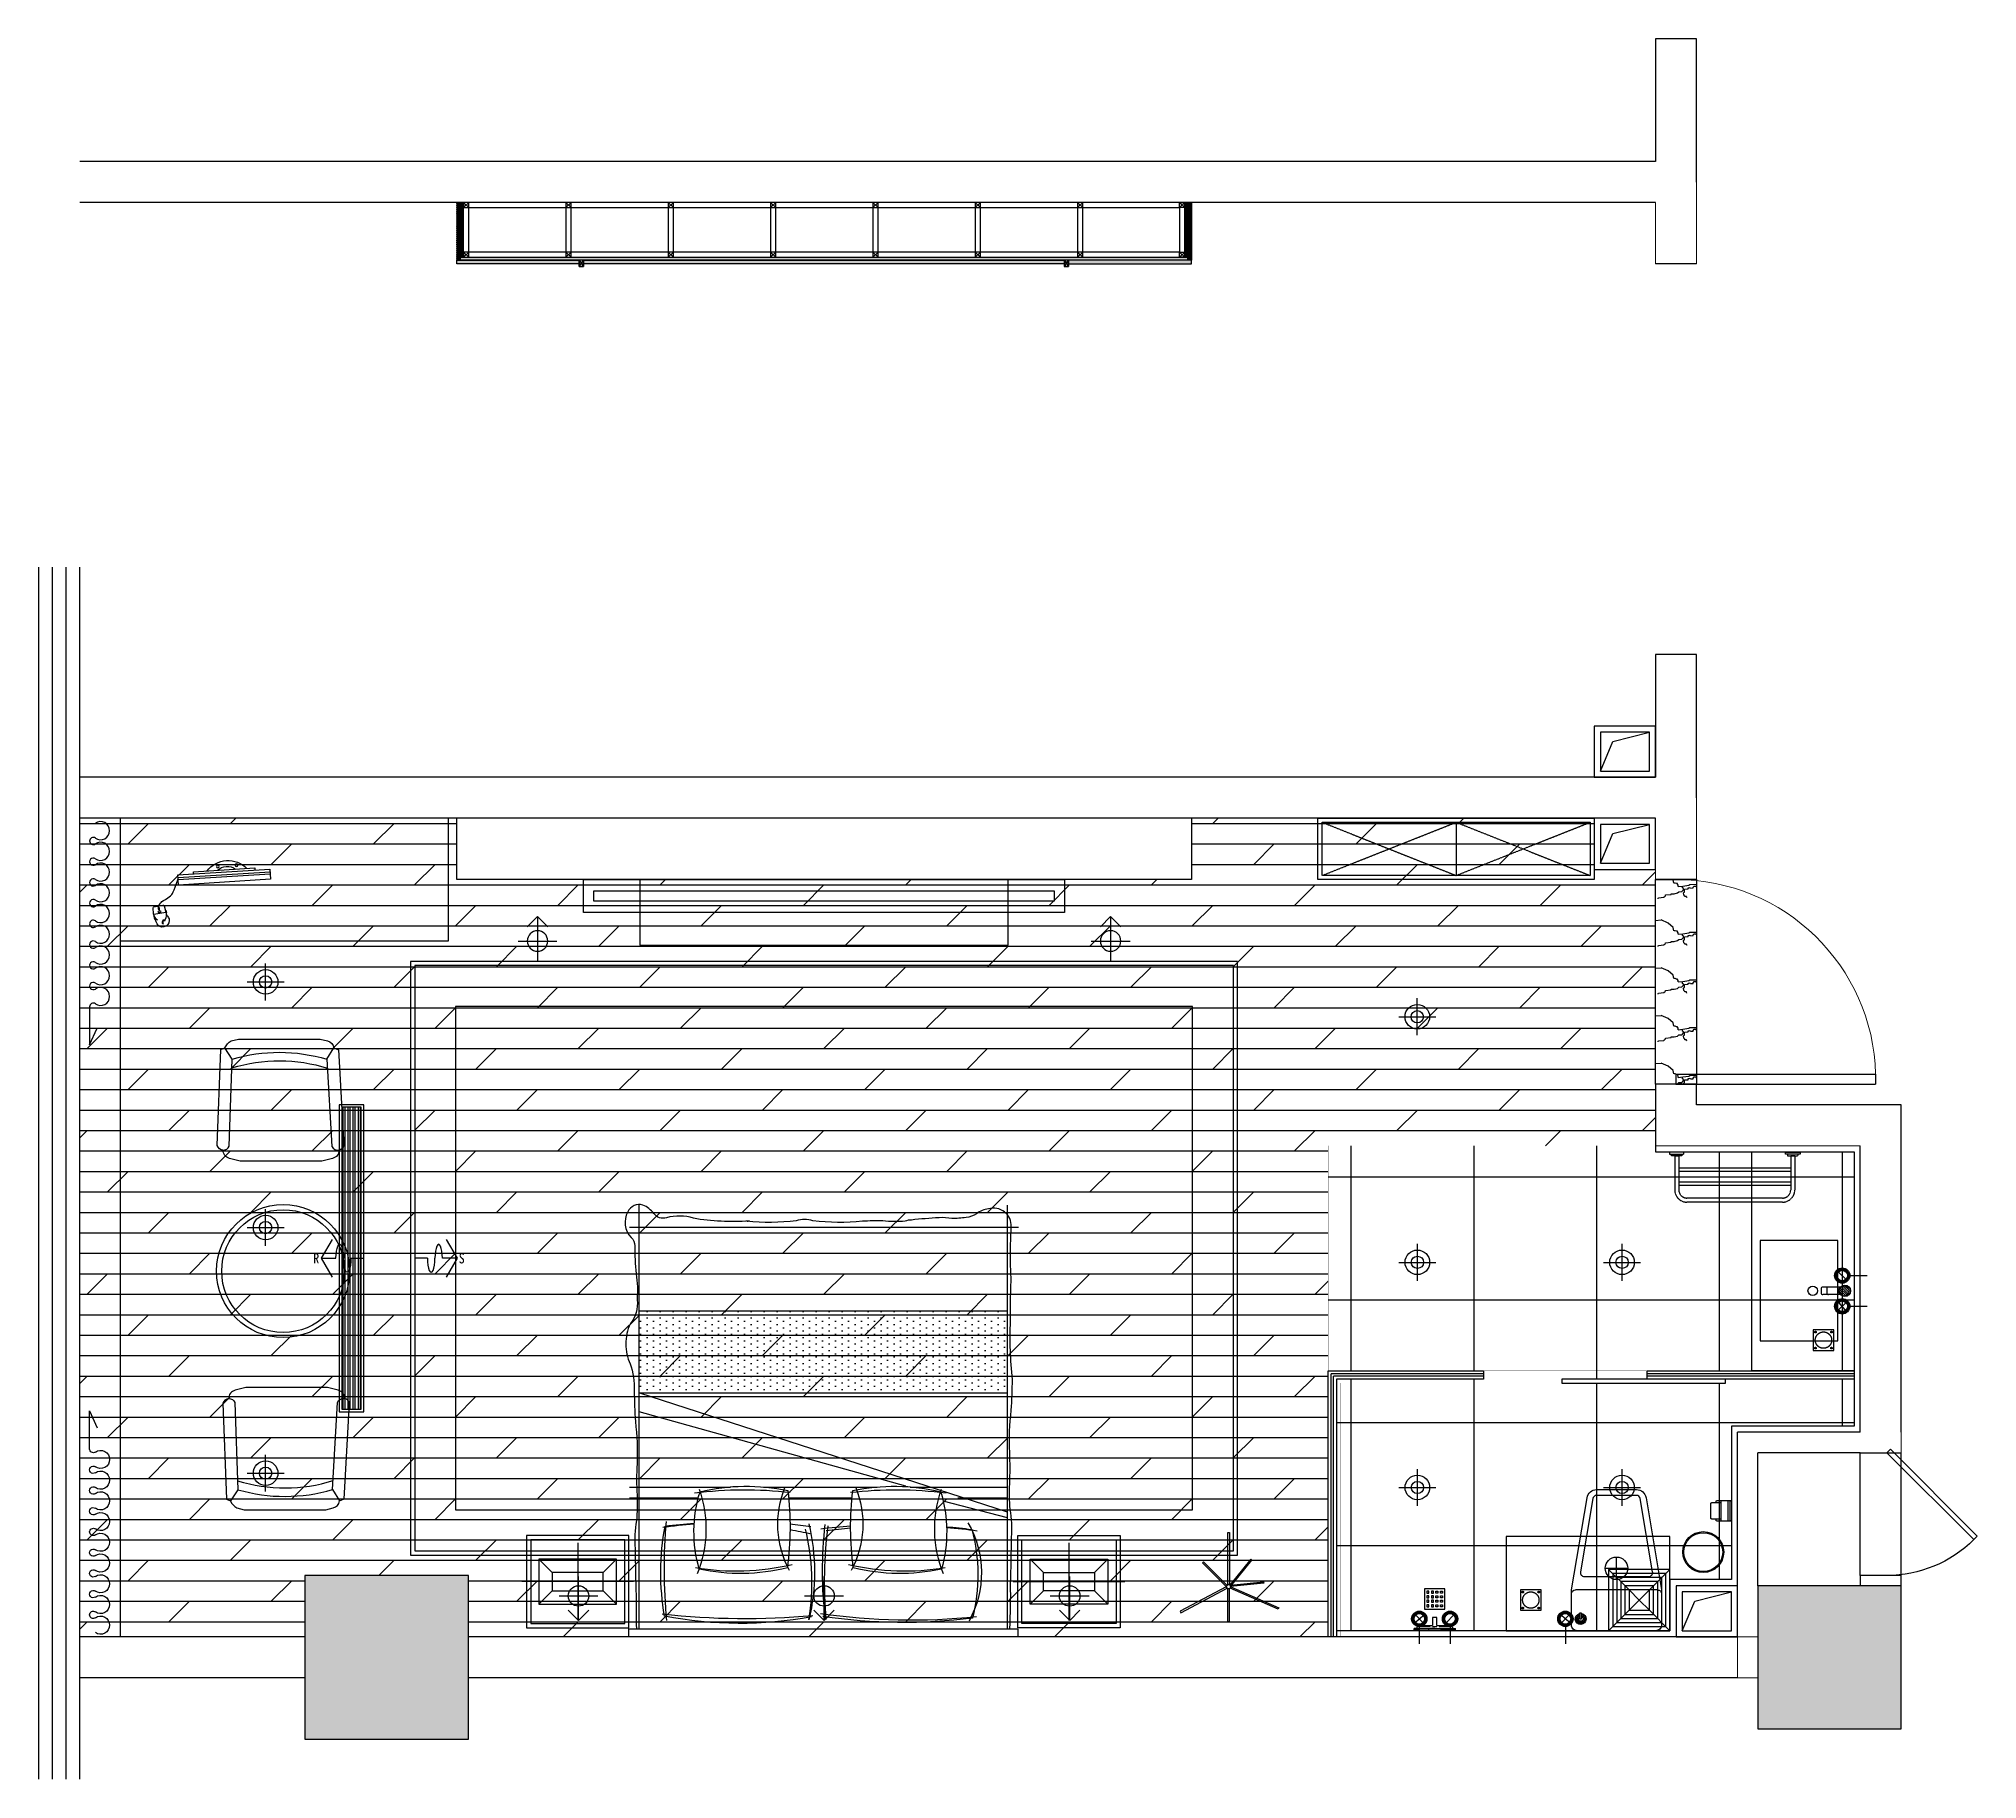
# Model space of a CAD drawing. Extents: x -153478 to 95136, y -45571 to 574449.
# Drawn here: x 37688 to 47159, y -11247 to -2743 of the extents above; entities that cross this region are included whole.
import ezdxf

# ---------------------------------------------------------------- set-up
doc = ezdxf.new("R2010")
doc.units = 0
doc.header["$LTSCALE"] = 10
doc.header["$MEASUREMENT"] = 0
doc.linetypes.add('DASH', pattern=[0.35, 0.25, -0.1])
doc.linetypes.add('HIDDENX2', pattern=[0.75, 0.5, -0.25])
doc.layers.get('0').update_dxf_attribs({"linetype": 'CONTINUOUS'})
for name, color, linetype in [('A 固定家具', 43, 'CONTINUOUS'), ('A 活动家具', 43, 'CONTINUOUS'), ('A 装饰完成面', 6, 'CONTINUOUS'), ('A建筑墙体', 160, 'CONTINUOUS'), ('A建筑窗户', 136, 'CONTINUOUS'), ('B门', 136, 'CONTINUOUS'), ('COLUMN', 9, 'CONTINUOUS'), ('C地面分格', 136, 'CONTINUOUS'), ('C地面固定物', 30, 'CONTINUOUS'), ('C地面造型', 150, 'CONTINUOUS'), ('D天花分格', 136, 'CONTINUOUS'), ('D天花灯具', 1, 'CONTINUOUS'), ('D天花造型', 114, 'CONTINUOUS'), ('F-给排水点位', 1, 'CONTINUOUS'), ('K地漏', 43, 'CONTINUOUS'), ('K窗帘线', 43, 'CONTINUOUS'), ('PUB_HATCH', 251, 'CONTINUOUS')]:
    doc.layers.add(name, color=color, linetype=linetype)
doc.layers.add('WALL', color=160, linetype='CONTINUOUS', lineweight=9)
doc.styles.add('-宋体', font='simhei.ttf', dxfattribs={"width": 0.8})
pattern_1 = [(360, (-482869.7945, -322821.2698), (1e-15, 2.5), []), (135, (-482868.5445, -322822.52), (-4.99999999, -4.99999999), [3.53553392, -3.53553392]), (135, (-482867.9195, -322822.52), (-4.99999999, -4.99999999), [3.53553392, -3.53553392]), (135, (-482867.2945, -322822.52), (-4.99999999, -4.99999999), [3.53553392, -3.53553392])]

# ---------------------------------------------------------------- blocks, each defined once
blk = doc.blocks.new('A$C653002DA')
at = {"color": 160}
for points in [[(0, 250), (0, 0), (300, 0), (300, 250)], [(30, 220), (30, 30), (270, 30), (270, 220)]]:
    blk.add_lwpolyline(points, close=True, dxfattribs=at)
at = {"color": 8}
blk.add_lwpolyline([(30, 30), (91.2, 175.1), (270, 220)], dxfattribs=at)
blk = doc.blocks.new('$DorLib2D$00000001')
for p, q in [((0.45, 0.975), (0.5, 0.975)), ((0.45, 0), (0.45, 0.975)), ((0.5, 0), (0.5, 0.975)), ((0.5, 0), (0.45, 0))]:
    blk.add_line(p, q)
at = {"lineweight": 13}
blk.add_arc((0.475, 0), 0.975, 91.46928, 180, dxfattribs=at)
blk = doc.blocks.new('_FZH')
at = {"color": 160}
blk.add_lwpolyline([(-0.5, -0.5), (0.5, -0.5), (0.5, 0.5), (-0.5, 0.5)], close=True, dxfattribs=at)
at = {"layer": 'PUB_HATCH', "color": 8}
blk.add_solid([(-0.5, -0.5), (0.5, -0.5), (-0.5, 0.5), (0.5, 0.5)], dxfattribs=at)
blk = doc.blocks.new('$DorLib2D$00000082')
for p, q in [((-0.207, 0.757), (-0.179, 0.785)), ((0.5, 0.05), (-0.207, 0.757)), ((0.528, 0.078), (-0.179, 0.785)), ((0.5, 0.05), (0.528, 0.078))]:
    blk.add_line(p, q)
blk.add_arc((0.5, 0.05), 1, 135, 180)
blk = doc.blocks.new('A$C55013820')
at = {"layer": 'A 活动家具', "linetype": 'Continuous'}
for p, q in [((0, 380), (0, 0)), ((490, 380), (0, 380)), ((226.6, 393.7), (226.6, 306.8)), ((263.4, 393.7), (263.4, 306.8)), ((490, 0), (490, 380)), ((235.8, 325.2), (254.2, 325.2)), ((235.8, 297.6), (254.2, 297.6)), ((0, 0), (490, 0))]:
    blk.add_line(p, q, dxfattribs=at)
for centre, radius in [((245, 414.2), 27.6), ((245, 256.8), 23)]:
    blk.add_circle(centre, radius, dxfattribs=at)
for centre, start, end in [((235.8, 334.3), 180, 270), ((235.8, 306.8), 180, 270), ((254.2, 334.3), 270, 0), ((254.2, 306.8), 270, 0)]:
    blk.add_arc(centre, 9.18, start, end, dxfattribs=at)
blk = doc.blocks.new('A$C106B13CD')
at = {"layer": 'A 活动家具'}
for p, q in [((200, 188), (0, 188)), ((200, 168), (0, 168)), ((200, 100), (0, 100)), ((20, 50), (20, 100)), ((180, 100), (180, 50))]:
    blk.add_line(p, q, dxfattribs=at)
blk.add_lwpolyline([(0, 60), (0, 190, -0.414214), (10, 200), (190, 200, -0.414214), (200, 190), (200, 60, -0.414214), (190, 50), (180, 50), (180, 8, -0.414214), (172, 0), (28, 0, -0.414214), (20, 8), (20, 50), (10, 50, -0.414214), (0, 60, -1)], format="xyb", dxfattribs=at)
blk = doc.blocks.new('4t3')
at = {"layer": 'A 活动家具', "ltscale": 0.25}
for p, q in [((-128015, 546165), (-128015, 546305)), ((-128005, 546315), (-128005, 546315)), ((-128005, 546188), (-128005, 546315)), ((-128001, 546318), (-127989, 546318)), ((-127985, 546145), (-127985, 546345)), ((-127981, 546348), (-127979, 546348)), ((-127975, 546303), (-127975, 546345)), ((-127975, 546303), (-127975, 546207)), ((-128375, 546245), (-128375, 546045)), ((-128175, 546245), (-128375, 546245)), ((-128351, 546221), (-128331, 546221)), ((-128351, 546201), (-128351, 546221)), ((-128331, 546201), (-128351, 546201)), ((-128351, 546177), (-128331, 546177)), ((-128351, 546157), (-128351, 546177)), ((-128331, 546157), (-128351, 546157)), ((-128351, 546133), (-128351, 546113)), ((-128331, 546133), (-128351, 546133)), ((-128351, 546113), (-128331, 546113)), ((-128331, 546221), (-128331, 546201)), ((-128331, 546177), (-128331, 546157)), ((-128331, 546113), (-128331, 546133)), ((-128307, 546221), (-128287, 546221)), ((-128307, 546201), (-128307, 546221)), ((-128287, 546201), (-128307, 546201)), ((-128307, 546177), (-128287, 546177)), ((-128307, 546157), (-128307, 546177)), ((-128287, 546157), (-128307, 546157)), ((-128307, 546133), (-128307, 546113)), ((-128287, 546133), (-128307, 546133)), ((-128307, 546113), (-128287, 546113)), ((-128287, 546221), (-128287, 546201)), ((-128287, 546177), (-128287, 546157)), ((-128287, 546113), (-128287, 546133)), ((-128263, 546221), (-128243, 546221)), ((-128263, 546201), (-128263, 546221)), ((-128243, 546201), (-128263, 546201)), ((-128263, 546177), (-128243, 546177)), ((-128263, 546157), (-128263, 546177)), ((-128243, 546157), (-128263, 546157)), ((-128263, 546133), (-128263, 546113)), ((-128243, 546133), (-128263, 546133)), ((-128263, 546113), (-128243, 546113)), ((-128243, 546221), (-128243, 546201)), ((-128243, 546177), (-128243, 546157)), ((-128243, 546113), (-128243, 546133)), ((-128219, 546221), (-128199, 546221)), ((-128219, 546201), (-128219, 546221)), ((-128199, 546201), (-128219, 546201)), ((-128219, 546177), (-128199, 546177)), ((-128219, 546157), (-128219, 546177)), ((-128199, 546157), (-128219, 546157)), ((-128219, 546133), (-128219, 546113)), ((-128199, 546133), (-128219, 546133)), ((-128219, 546113), (-128199, 546113)), ((-128199, 546221), (-128199, 546201)), ((-128199, 546177), (-128199, 546157)), ((-128199, 546113), (-128199, 546133)), ((-128175, 546045), (-128175, 546245)), ((-128015, 546165), (-128095, 546165)), ((-128095, 546165), (-128095, 546125)), ((-128095, 546125), (-128015, 546125)), ((-128015, 545985), (-128015, 546125)), ((-128005, 546125), (-128005, 546165)), ((-127985, 546145), (-127985, 545945)), ((-127981, 546203), (-127979, 546203)), ((-127979, 546203), (-127979, 546088)), ((-128375, 546045), (-128175, 546045)), ((-128351, 546089), (-128351, 546069)), ((-128331, 546089), (-128351, 546089)), ((-128351, 546069), (-128331, 546069)), ((-128331, 546069), (-128331, 546089)), ((-128307, 546089), (-128307, 546069)), ((-128287, 546089), (-128307, 546089)), ((-128307, 546069), (-128287, 546069)), ((-128287, 546069), (-128287, 546089)), ((-128263, 546089), (-128263, 546069)), ((-128243, 546089), (-128263, 546089)), ((-128263, 546069), (-128243, 546069)), ((-128243, 546069), (-128243, 546089)), ((-128219, 546089), (-128219, 546069)), ((-128199, 546089), (-128219, 546089)), ((-128219, 546069), (-128199, 546069)), ((-128199, 546069), (-128199, 546089)), ((-128005, 546102), (-128005, 545976)), ((-128005, 545975), (-128005, 545975)), ((-128001, 545972), (-127989, 545972)), ((-127981, 546088), (-127979, 546088)), ((-127981, 545941), (-127979, 545941)), ((-127975, 545987), (-127975, 546084)), ((-127975, 545987), (-127975, 545945))]:
    blk.add_line(p, q, dxfattribs=at)
for centre, radius, start, end in [((-128005, 546305), 10, 90, 180), ((-128005, 546305), 10, 90, 180), ((-128001, 546314), 4, 90, 180), ((-127989, 546314), 4, 360, 90), ((-127981, 546344), 4, 90, 180), ((-127979, 546344), 4, 360, 90), ((-127981, 546207), 4, 180, 270), ((-127979, 546207), 4, 270, 360), ((-128005, 545985), 10, 180, 270), ((-128001, 545976), 4, 180, 270), ((-127989, 545976), 4, 270, 360), ((-127981, 546084), 4, 90, 180), ((-127981, 545945), 4, 180, 270), ((-127979, 546084), 4, 360, 90), ((-127979, 545945), 4, 270, 360)]:
    blk.add_arc(centre, radius, start, end, dxfattribs=at)
blk = doc.blocks.new('A$C60AC6A6D')
at = {"layer": 'A 活动家具'}
blk.add_lwpolyline([(28.5, 689.7, 0.428333), (0, 661.2), (0, 490.4), (76, 39.6, 0.366124), (122.8, 0), (317.2, 0, 0.366124), (364.1, 39.6), (440, 490.4), (440, 661.2, 0.415921), (411.5, 689.7)], format="xyb", close=True, dxfattribs=at)
blk.add_lwpolyline([(48.8, 632.1), (48.8, 604.4), (39.6, 604.4), (39.6, 632.1)], close=True, dxfattribs=at)
blk.add_lwpolyline([(421, 490.4), (19, 490.4)], dxfattribs=at)
blk.add_lwpolyline([(317.2, 28.5), (122.8, 28.5, -0.366124), (104.1, 44.3), (43.8, 402.2, -0.463996), (62.5, 424.4), (377.5, 424.4, -0.463996), (396.3, 402.2), (336, 44.3, -0.366124), (317.2, 28.5)], format="xyb", dxfattribs=at)
for centre, radius, start, end in [((44.9, 632.1), 26.5, 278.44092, 258.35302), ((19, 509.4), 19, 180.00001, 270), ((421, 509.4), 19, 270, 0)]:
    blk.add_arc(centre, radius, start, end, dxfattribs=at)
at = {"layer": 'A 活动家具', "color": 49}
for radius, start, end in [(21.5, 280.42825, 255.5854), (16.5, 283.65152, 251.05894), (11.5, 289.82009, 242.20409)]:
    blk.add_arc((44.9, 632.1), radius, start, end, dxfattribs=at)
blk = doc.blocks.new('600x450床头几')
at = {"layer": 'A 活动家具', "color": 8, "linetype": 'Continuous'}
for p, q in [((-50, -190), (-50, 190)), ((-175, 45), (-240, 110)), ((75, 45), (140, 110)), ((222.8, 0), (-322.8, 0)), ((-175, -45), (-240, -110)), ((75, -45), (140, -110))]:
    blk.add_line(p, q, dxfattribs=at)
at = {"layer": 'A 活动家具', "linetype": 'Continuous'}
for points in [[(200, 225), (200, -225), (-300, -225), (-300, 225)], [(180, 205), (180, -205), (-280, -205), (-280, 205)], [(140, -110), (-240, -110), (-240, 110), (140, 110)]]:
    blk.add_lwpolyline(points, close=True, dxfattribs=at)
at = {"layer": 'A 活动家具', "color": 8, "linetype": 'Continuous'}
blk.add_lwpolyline([(75, -45), (-175, -45), (-175, 45), (75, 45)], close=True, dxfattribs=at)
blk = doc.blocks.new('1800X2000床A')
at = {"layer": 'A 活动家具', "linetype": 'Continuous'}
h = blk.add_hatch(dxfattribs=at)
h.set_pattern_fill('DOTS', color=256, scale=20, angle=90, style=0)
h.set_pattern_definition([(90, (-37064.08, -174013.955), (-31.75, 15.875), [0, -31.75])])
h.paths.add_polyline_path([(-900, -571.6), (-900, -171.6), (900, -171.6), (900, -571.6)])
for p, q in [((-900, 980), (-900, -1090.1)), ((900, 980), (900, -1090.1)), ((900, 411.4), (-897.3, -171.6)), ((900, 438.2), (585.8, 356.9)), ((-946.7, 340.4), (-611.1, 340.4)), ((-453.9, 289.6), (-946.7, 289.6)), ((263.2, 289.6), (-292.6, 289.6)), ((-169.7, 340.4), (140.3, 340.4)), ((900, 289.6), (424.5, 289.6)), ((656.5, 340.4), (900, 340.4)), ((402.8, 283.8), (-900, -78.9)), ((900, -171.6), (-900, -171.6)), ((900, -571.6), (-900, -571.6)), ((953.8, -980), (-946.7, -980))]:
    blk.add_line(p, q, dxfattribs=at)
for points in [[(914.4, -522.6, 0.011501), (915.4, -658.1, -0.027887), (914.1, -811.9, 0.011645), (918.1, -983.7, -0.522577), (807.1, -1071, -0.144021), (749, -1047.2, 0.120265), (697.5, -1028.7, 0.023323), (627.9, -1023.4, -0.068959), (565.4, -1028.2, -0.011626), (430.6, -1016.8, -0.119793), (399.6, -1010.6, 0.046791), (290.8, -1012.6, -0.023628), (190.8, -1010.5, 0.055897), (-51.3, -1012.9, -0.053528), (-91.8, -1019.8, -0.053528), (-132.3, -1012.9, 0.055897), (-374.4, -1010.5, -0.187873), (-362, -1012.6, 0.036947), (-499.8, -1010.6, 0.036442), (-634.8, -1025.7, -0.141351), (-765.6, -1028.2, 0.342539), (-828.1, -1048.6, -0.123892), (-881.4, -1090, -0.37589), (-955.7, -1056.7, -0.329446), (-938.7, -931.9, 0.211134), (-921.8, -890.9, -0.024888), (-915.1, -753.9, 0.06219), (-910.4, -626.7, 0.218233), (-943, -510.5, -0.123513), (-964.3, -410.6, -0.129887), (-943.7, -314.7, 0.095063), (-923.8, -182.3, -0.016498), (-918.2, -32.3, 0.039412), (-910.4, 173.7, -0.025508), (-910.4, 327.9, 0.038458), (-913, 451.6, -0.058958), (-919.7, 588.7, -0.00267), (-914.9, 817.2, -0.013848), (-913.2, 980, -0.011292)], [(910.6, 980, -0.018567), (914.9, 761.8, -0.00267), (919.7, 533.2, -0.058958), (913, 396.2, 0.038458), (910.4, 272.5, -0.025508), (910.4, 118.3, 0.039412), (918.2, -87.7, -0.016498), (923.8, -237.7)], [(923.8, -237.7, 0.037552), (914.4, -522.6)]]:
    blk.add_lwpolyline(points, format="xyb", dxfattribs=at)
blk.add_lwpolyline([(-950, 1020), (-950, 980), (950, 980), (950, 1020), (-950, 1020), (-950, 980)], dxfattribs=at)
for centre, radius, start, end in [((-407.9, -972.7), 1927.1, 79.52195, 101.00931), ((391.7, -1691.8), 2641.6, 82.66685, 98.5823), ((443.9, 707.1), 1238, 170.14845, 190.63838), ((-379.1, -2731.9), 3663.7, 84.87604, 96.39087), ((1853.5, 686.6), 2630.3, 174.48255, 185.03645), ((-1148.5, 754.9), 1091.3, 346.13072, 9.52012), ((-1061.9, 702.8), 1018.5, 346.621, 13.23738), ((427.2, -2159.9), 3098.6, 84.05754, 98.1925), ((1936.5, 695.7), 1940.4, 173.02039, 186.64494), ((2200.9, 750.7), 2194.7, 175.17431, 187.14611), ((285.3, 706.9), 487.3, 329.87201, 28.93859), ((-109.7, 718.3), 864.5, 345.01444, 14.05404), ((29.9, 505.6), 661.9, 163.92635, 197.14087), ((-426.1, -501), 1200.4, 76.82021, 99.55338), ((-1146.4, 492.4), 573.1, 340.11607, 22.53742), ((-404.9, -238.2), 948.7, 76.02967, 102.2512), ((259, 469.5), 481.3, 151.92007, 201.95242), ((-1667.9, 484.6), 1505.1, 353.15138, 7.55329), ((396.7, -501), 1200.4, 80.44662, 103.17979), ((1638.5, 484.6), 1505.1, 172.44671, 186.84862), ((-288.4, 469.5), 481.3, 338.04758, 28.07993), ((375.5, -238.2), 948.7, 77.7488, 103.97033), ((1117, 492.4), 573.1, 157.46258, 199.88393), ((-59.2, 505.6), 661.9, 342.85913, 16.07365), ((-461.2, 2818.8), 2357, 262.10686, 265.8698), ((-372, 3643.3), 3190, 262.78178, 265.34846), ((-561.2, 2818.8), 2357, 279.7319, 282.30021), ((-472, 3643.3), 3190, 275.56203, 277.41037), ((393, 3966.4), 3498.4, 263.35369, 265.74417), ((429.7, 3708.3), 3234.9, 262.61015, 264.74421), ((293, 3966.4), 3498.4, 275.07117, 277.09886), ((329.7, 3708.3), 3234.9, 274.8347, 277.49337), ((-382.6, 2242.4), 1941.4, 262.71281, 276.54095), ((-376.1, 1254.1), 970.4, 256.49859, 282.0521), ((353.3, 2242.4), 1941.4, 263.45905, 277.28719), ((346.7, 1254.1), 970.4, 257.9479, 283.50141)]:
    blk.add_arc(centre, radius, start, end, dxfattribs=at)
blk = doc.blocks.new('1800X2000床组块A')
at = {"layer": 'A 活动家具', "color": 0, "linetype": 'Continuous'}
for name, p in [('600x450床头几', (-1150, 750)), ('1800X2000床A', (0, 0))]:
    blk.add_blockref(name, p, dxfattribs=at)
at = {"layer": 'A 活动家具', "color": 0, "linetype": 'Continuous', "xscale": -1}
blk.add_blockref('600x450床头几', (1150, 750), dxfattribs=at)
blk = doc.blocks.new('QRQR')
at = {"layer": 'A 活动家具', "linetype": 'Continuous'}
for p, q in [((-230.2, -97.6), (-266.4, -42.7)), ((231.9, -98.3), (266.4, -42.7))]:
    blk.add_line(p, q, dxfattribs=at)
blk.add_lwpolyline([(-191.6, -596.5), (-217.7, -590), (-243.8, -583.5, -0.344151), (-275.6, -542.7, -0.318714), (-303.8, -519.8), (-286.5, -51.7), (-266.4, -42.7, -0.164168), (-235.1, -8.9), (-199.7, 0), (199.7, 0), (235.1, -8.9, -0.298595), (266.4, -42.7), (288.2, -52.5), (315, -520.5, -0.274063), (291.9, -542.7, -0.344151), (260, -583.5), (207.8, -596.5), (-191.6, -596.5)], format="xyb", close=True, dxfattribs=at)
blk.add_lwpolyline([(-275.6, -542.7, 0.318714), (-244.7, -523.6), (-230.2, -97.6, -0.143237), (231.9, -98.3), (255.9, -524.4, 0.364606), (291.9, -542.7)], format="xyb", dxfattribs=at)
at = {"layer": 'A 活动家具', "linetype": 'Continuous', "extrusion": (-1.0584e-16, -3.00163e-16, -1)}
blk.add_ellipse((-0.4, -887.8), major_axis=(600.9, 499.9), ratio=1, start_param=-1.177212, end_param=-0.571226, dxfattribs=at)
blk = doc.blocks.new('QBLOCK2008041212054960')
at = {"layer": 'A 活动家具'}
for p, q in [((-264.3, 158.3, -1040), (172.8, 51.4, -1040)), ((-261.9, 168, -1040), (175.2, 61.1, -1040)), ((-184.5, 174.8, -1040), (-186.9, 165.1, -1040)), ((106.9, 103.6, -1040), (-184.5, 174.8, -1040)), ((104.5, 93.9, -1040), (106.9, 103.6, -1040)), ((219.3, -85.2, -1040), (205.2, -113.3, -1040)), ((267, -98, -1040), (225.5, -82.7, -1040)), ((247.2, -90.7, -1040), (245.6, -94.3, -1040)), ((207.1, -105, -1040), (201, -117.3, -1040)), ((201, -117.3, -1040), (203.1, -118.5, -1040)), ((261.8, -134.2, -1040), (205.2, -113.3, -1040)), ((207.1, -105, -1040), (208.9, -105.9, -1040)), ((234.3, -120.4, -1040), (233, -123.6, -1040)), ((239.3, -108.8, -1040), (237, -114.1, -1040))]:
    blk.add_line(p, q, dxfattribs=at)
at = {"layer": 'A 活动家具', "elevation": -1040}
blk.add_lwpolyline([(-258.3, 182.6), (-270.2, 134), (166.9, 27.1), (178.8, 75.7)], close=True, dxfattribs=at)
at = {"layer": 'A 活动家具'}
for centre in [(-94.4, 172.3, -1040), (-6.2, 150.7, -1040)]:
    blk.add_circle(centre, 6.6, dxfattribs=at)
for centre, radius, start, end in [((-72.4, 61.1, -1040), 128.4, 27.03317, 125.48048), ((-62.9, 90.3, -1040), 69.4, 36.32293, 116.19072), ((223.8, -87.4, -1040), 5, 69.71217, 153.2894), ((214.3, -155.9, -1040), 33.4, 171.1828, 247.4847), ((253.4, -136, -1040), 53.3, 164.76817, 205.26714), ((213.6, -160.9, -1040), 28.6, 244.82124, 324.86169), ((253.4, -136, -1040), 53.3, 154.76293, 164.76817), ((181.3, -161.7, -1040), 27.9, 333.84389, 25.10416), ((181.3, -161.7, -1040), 30.9, 334.41458, 18.50856), ((112.7, -77.2, -1040), 159.6, 321.12939, 350.49259), ((214.7, -114.2, -1040), 51.2, 296.42725, 336.99947), ((265.2, -102.7, -1040), 5, 350.49259, 69.71217)]:
    blk.add_arc(centre, radius, start, end, dxfattribs=at)
for centre, major_axis in [((242.5, -101.6, -1040), (3.15, 7.28)), ((236, -117.4, -1040), (-7.45, 2.72))]:
    blk.add_ellipse(centre, major_axis=major_axis, ratio=0.432067, dxfattribs=at)
for points, knots in [([(247.2, -90.7, -1040), (238.3, -78.1, -1040), (237.2, -65.2, -1040), (204.9, -47.5, -1040), (184.5, -12.3, -1040), (174, 56.2, -1040)], [0, 0, 0, 0, 54.549651, 126.009239, 156.340807, 156.340807, 156.340807, 156.340807]), ([(202, -122, -1040), (200.5, -124.3, -1040), (196.4, -129.2, -1040), (190.1, -135.8, -1040), (183.8, -142.6, -1040), (181.8, -148.2, -1040), (181.3, -150.8, -1040)], [9.51244, 9.51244, 9.51244, 9.51244, 17.355242, 27.460135, 36.892546, 44.800695, 44.800695, 44.800695, 44.800695])]:
    blk.add_open_spline(points, degree=3, knots=knots, dxfattribs=at)
blk = doc.blocks.new('A$C266D7851')
at = {"layer": 'A 固定家具', "linetype": 'DASH'}
for p, q in [((0, 703.4), (0, 0)), ((0, 670.5), (8.9, 670.5)), ((0, 599.7), (0, 670.5)), ((8.9, 670.5), (8.9, 599.7)), ((8.9, 599.7), (0, 599.7)), ((17.9, 660), (8.9, 662.4)), ((8.9, 662.4), (8.9, 607.8)), ((8.9, 607.8), (17.9, 610.2)), ((17.9, 610.2), (17.9, 660)), ((17.9, 645.1), (17.9, 625.1)), ((17.9, 645.1), (183.4, 645.1)), ((17.9, 625.1), (183.4, 625.1)), ((78, 625.1), (78, 78.3)), ((94, 625.1), (94, 78.3)), ((145.3, 625.1), (145.3, 78.3)), ((161.3, 625.1), (161.3, 78.3)), ((223.4, 585.1), (223.4, 118.3)), ((243.4, 585.1), (243.4, 118.3)), ((0, 103.7), (0, 32.8)), ((8.9, 103.7), (0, 103.7)), ((8.9, 32.8), (8.9, 103.7)), ((8.9, 95.5), (17.9, 93.1)), ((8.9, 41), (8.9, 95.5)), ((0, 32.8), (8.9, 32.8)), ((17.9, 43.4), (8.9, 41)), ((17.9, 93.1), (17.9, 43.4)), ((17.9, 58.3), (17.9, 78.3)), ((17.9, 78.3), (183.4, 78.3)), ((17.9, 58.3), (183.4, 58.3))]:
    blk.add_line(p, q, dxfattribs=at)
for centre, radius, start, end in [((183.4, 585.1), 60, 0, 90), ((183.4, 585.1), 40, 0, 90), ((183.4, 118.3), 40, 270, 0), ((183.4, 118.3), 60, 270, 0)]:
    blk.add_arc(centre, radius, start, end, dxfattribs=at)
blk = doc.blocks.new('QBLOCK2009110311334111')
at = {"layer": 'K地漏', "color": 43, "linetype": 'HIDDENX2', "ltscale": 50}
blk.add_lwpolyline([(-50, -50), (50, -50), (50, 50), (-50, 50)], close=True, dxfattribs=at)
at = {"layer": 'K地漏', "color": 49, "linetype": 'HIDDENX2', "ltscale": 50}
for centre, radius in [((-39.1, 39.1), 4), ((0, 0), 40), ((39.1, 39.1), 4), ((-39.1, -39.1), 4), ((39.1, -39.1), 4)]:
    blk.add_circle(centre, radius, dxfattribs=at)
blk = doc.blocks.new('DRAPES2')
at = {"layer": 'K窗帘线', "color": 43}
for p, q in [((0, 0), (82, 37.3)), ((186.3, 0), (0, 0))]:
    blk.add_line(p, q, dxfattribs=at)
at = {"layer": 'K窗帘线', "color": 43, "linetype": 'ByBlock', "extrusion": (0, 0, -1)}
for centre, major_axis, start_param, end_param in [((236.9, 53.6), (-31.3, 31.3), 4.8823, 7.06864), ((236.9, 53.6), (-31.3, 31.3), 0.785455, 2.971795), ((338.2, 53.5), (31.3, 31.3), 3.311504, 5.497844), ((338.2, 53.5), (-31.3, 31.3), 0.785455, 2.971795), ((439.4, 53.5), (-31.3, 31.3), 4.8823, 7.06864), ((439.4, 53.5), (-31.3, 31.3), 0.785455, 2.971795), ((540.7, 53.5), (31.3, 31.3), 3.311504, 5.497844), ((540.7, 53.5), (31.3, 31.3), -0.785341, 1.400999), ((641.9, 53.5), (-31.3, 31.3), 4.8823, 7.06864), ((641.9, 53.5), (-31.3, 31.3), 0.785455, 2.971795), ((743.2, 53.5), (31.3, 31.3), 3.311504, 5.497844), ((743.2, 53.5), (-31.3, 31.3), 0.785455, 2.971795), ((844.4, 53.5), (-31.3, 31.3), 4.8823, 7.06864), ((844.4, 53.5), (-31.3, 31.3), 0.785455, 2.971795), ((945.7, 53.5), (31.3, 31.3), 3.311504, 5.497844), ((945.7, 53.5), (31.3, 31.3), -0.785341, 1.400999), ((186.3, 17.8), (-12.6, 12.6), 1.740708, 3.927048), ((287.6, 17.7), (-12.6, 12.6), 1.740708, 6.113388), ((388.8, 17.7), (-12.6, 12.6), 1.740708, 6.113388), ((490.1, 17.7), (12.6, 12.6), 0.169911, 4.542591), ((591.3, 17.7), (12.6, 12.6), 2.356251, 4.542591), ((591.3, 17.7), (-12.6, 12.6), 1.740708, 3.927048), ((692.6, 17.7), (-12.6, 12.6), 1.740708, 6.113388), ((793.8, 17.7), (-12.6, 12.6), 1.740708, 6.113388), ((895.1, 17.7), (12.6, 12.6), 0.169911, 4.542591), ((996.3, 17.7), (12.6, 12.6), 2.356251, 4.542591)]:
    blk.add_ellipse(centre, major_axis=major_axis, ratio=1, start_param=start_param, end_param=end_param, dxfattribs=at)
at = {"layer": 'K窗帘线', "color": 43, "extrusion": (0, 0, -1)}
for centre, major_axis, start_param, end_param in [((1046.7, 53.5), (-31.3, 31.3), 4.8823, 7.06864), ((1046.7, 53.5), (-31.3, 31.3), 0.785455, 2.971795), ((996.1, 17.7), (-12.6, 12.6), 1.740708, 3.927048)]:
    blk.add_ellipse(centre, major_axis=major_axis, ratio=1, start_param=start_param, end_param=end_param, dxfattribs=at)
blk = doc.blocks.new('暗装筒灯')
at = {"color": 8}
for p, q in [((-90, 0), (90, 0)), ((0, -90), (0, 90))]:
    blk.add_line(p, q, dxfattribs=at)
blk.add_circle((0, 0), 60)
blk.add_circle((0, 0), 30, dxfattribs=at)
blk = doc.blocks.new('*U66')
blk.add_blockref('暗装筒灯', (0, 0))
blk = doc.blocks.new('*U653')
at = {"color": 8}
for p, q in [((-737.5, 42.5), (737.5, 42.5)), ((-737.5, 32.5), (737.5, 32.5)), ((-737.5, 17.5), (737.5, 17.5)), ((-737.5, 7.5), (737.5, 7.5)), ((-737.5, -7.5), (737.5, -7.5)), ((-737.5, -17.5), (737.5, -17.5)), ((-737.5, -32.5), (737.5, -32.5)), ((-737.5, -42.5), (737.5, -42.5))]:
    blk.add_line(p, q, dxfattribs=at)
for points in [[(750, 60), (-750, 60), (-750, -60), (750, -60)], [(737.5, 47.5), (-737.5, 47.5), (-737.5, -47.5), (737.5, -47.5)]]:
    blk.add_lwpolyline(points, close=True)
blk = doc.blocks.new('出风方向图例')
blk.add_line((62.2, 0), (0, 0))
for points in [[(207, 0), (135.3, 0)], [(154.2, 92.4), (207, 0), (154.2, -92.4)]]:
    blk.add_lwpolyline(points)
for centre, major_axis in [((80.4, 0), (0, -68.6)), ((117, 0), (0, 68.6))]:
    blk.add_ellipse(centre, major_axis=major_axis, ratio=0.266667, start_param=4.712389, end_param=7.853982)
at = {"color": 0, "linetype": 'ByBlock', "style": '-宋体', "width": 0.85}
blk.add_attdef('出风方向', (215.1, -25.1), '', height=50, dxfattribs=at)
blk = doc.blocks.new('*U97')
at = {"color": 8}
for p, q in [((-150, 150), (-50, 50)), ((50, 50), (150, 150)), ((-150, -150), (-50, -50)), ((50, -50), (150, -150))]:
    blk.add_line(p, q, dxfattribs=at)
blk.add_lwpolyline([(-150, -150), (150, -150), (150, 150), (-150, 150)], close=True)
for points in [[(-130, -130), (130, -130), (130, 130), (-130, 130)], [(-110, -110), (110, -110), (110, 110), (-110, 110)], [(-90, -90), (90, -90), (90, 90), (-90, 90)], [(-70, -70), (70, -70), (70, 70), (-70, 70)], [(-50, -50), (50, -50), (50, 50), (-50, 50)]]:
    blk.add_lwpolyline(points, close=True, dxfattribs=at)
for points in [[(-50, 50), (0, 0), (-50, -50)], [(50, 50), (0, 0), (50, -50)]]:
    blk.add_lwpolyline(points, dxfattribs=at)
blk = doc.blocks.new('A$C5AAE2CA5')
at = {"layer": 'A 活动家具'}
for points in [[(241.1, 182.2), (233.5, 182.2), (233.5, 437.6), (241.1, 437.6)], [(230.5, 178.5), (225.9, 173.9), (110.1, 288.8), (114.7, 293.5)], [(243.4, 179.2), (248.5, 175.1), (351.2, 301.9), (346.2, 306)], [(246.6, 173.4), (246, 179.9), (408.3, 195.5), (409, 189)], [(229.3, 164.6), (225.8, 171.2), (0, 51.9), (3.5, 45.2)], [(233.1, 163.1), (239.6, 163.1), (239.6, 0), (233.1, 0)], [(245.1, 165.1), (248.2, 172), (481.7, 68.6), (478.6, 61.7)]]:
    blk.add_lwpolyline(points, close=True, dxfattribs=at)
blk.add_circle((237.3, 172.2), 10, dxfattribs=at)
blk = doc.blocks.new('暗装射灯(角度可调)')
at = {"color": 8, "linetype": 'ByBlock'}
for p, q in [((0, -1.9), (0, 1.9)), ((2.4, 0), (-1.9, 0))]:
    blk.add_line(p, q, dxfattribs=at)
blk.add_lwpolyline([(1.4, 1), (2.4, 0), (1.4, -1)], dxfattribs=at)
at = {"color": 0, "linetype": 'ByBlock'}
blk.add_circle((0, 0), 1, dxfattribs=at)
blk = doc.blocks.new('*U62')
at = {"xscale": 50, "yscale": 50, "zscale": 50}
blk.add_blockref('暗装射灯(角度可调)', (27895.3, -2006.6), dxfattribs=at)
blk = doc.blocks.new('冷热水')
at = {"true_color": 0xff320a}
h = blk.add_hatch(color=20, dxfattribs=at)
edge = h.paths.add_edge_path()
edge.add_arc((466649.5, -131338.2), 37.5, 0, 360)
edge = h.paths.add_edge_path(flags=17)
edge.add_arc((466649.5, -131338.2), 25.9, 0, 360)
at = {"lineweight": 0}
h = blk.add_hatch(dxfattribs=at)
h.set_pattern_fill('ANSI31', color=8, scale=60, style=0)
edge = h.paths.add_edge_path()
edge.add_arc((466724.5, -131329.8), 25, 0, 360)
at = {"true_color": 0x0f87ff}
h = blk.add_hatch(color=150, dxfattribs=at)
edge = h.paths.add_edge_path(flags=17)
edge.add_arc((466799.5, -131338.2), 25.9, 0, 360)
edge = h.paths.add_edge_path()
edge.add_arc((466799.5, -131338.2), 37.5, 0, 360)
at = {"color": 20, "true_color": 0xff320a}
for p, q in [((466649.5, -131300.7), (466649.5, -131216.4)), ((466601.6, -131279.8), (466697.4, -131279.8)), ((466624.5, -131366.1), (466674.5, -131310.2))]:
    blk.add_line(p, q, dxfattribs=at)
at = {"color": 150, "true_color": 0x0f87ff}
for p, q in [((466799.5, -131300.7), (466799.5, -131216.4)), ((466751.6, -131279.8), (466847.4, -131279.8)), ((466827.9, -131313.7), (466771.1, -131362.6)), ((466824.5, -131366.1), (466774.5, -131310.2))]:
    blk.add_line(p, q, dxfattribs=at)
at = {"color": 20, "true_color": 0xff320a}
for radius in [37.5, 25.9]:
    blk.add_circle((466649.5, -131338.2), radius, dxfattribs=at)
at = {"color": 32, "true_color": 0xd77416}
blk.add_circle((466724.5, -131329.8), 25, dxfattribs=at)
at = {"color": 150, "true_color": 0x0f87ff}
for radius in [37.5, 25.9]:
    blk.add_circle((466799.5, -131338.2), radius, dxfattribs=at)
blk = doc.blocks.new('面盆')
at = {"layer": 'F-给排水点位', "lineweight": 0}
blk.add_blockref('冷热水', (-466726.3, 131543.8), dxfattribs=at)
blk = doc.blocks.new('A$C759861F2')
at = {"true_color": 0xff320a}
h = blk.add_hatch(color=20, dxfattribs=at)
edge = h.paths.add_edge_path()
edge.add_arc((37.5, 197.9), 37.5, 0, 360)
edge = h.paths.add_edge_path(flags=17)
edge.add_arc((37.5, 197.9), 25.9, 0, 360)
at = {"true_color": 0x0f87ff}
h = blk.add_hatch(color=150, dxfattribs=at)
edge = h.paths.add_edge_path(flags=17)
edge.add_arc((37.5, 47.9), 25.9, 0, 360)
edge = h.paths.add_edge_path()
edge.add_arc((37.5, 47.9), 37.5, 0, 360)
at = {"color": 20, "true_color": 0xff320a}
for p, q in [((9.6, 222.9), (65.4, 172.9)), ((75, 197.9), (159.3, 197.9)), ((95.9, 245.8), (95.9, 150))]:
    blk.add_line(p, q, dxfattribs=at)
at = {"color": 150, "true_color": 0x0f87ff}
for p, q in [((95.9, 95.8), (95.9, 0)), ((9.6, 22.9), (65.4, 72.9)), ((62, 19.5), (13, 76.3)), ((75, 47.9), (159.3, 47.9))]:
    blk.add_line(p, q, dxfattribs=at)
at = {"color": 20, "true_color": 0xff320a}
for radius in [37.5, 25.9]:
    blk.add_circle((37.5, 197.9), radius, dxfattribs=at)
at = {"color": 150, "true_color": 0x0f87ff}
for radius in [37.5, 25.9]:
    blk.add_circle((37.5, 47.9), radius, dxfattribs=at)
blk = doc.blocks.new('冷水')
at = {"true_color": 0x0f87ff}
h = blk.add_hatch(color=150, dxfattribs=at)
edge = h.paths.add_edge_path(flags=17)
edge.add_arc((466933.4, -131996.8), 25.9, 0, 360)
edge = h.paths.add_edge_path()
edge.add_arc((466933.4, -131996.8), 37.5, 0, 360)
at = {"color": 150, "true_color": 0x0f87ff}
for p, q in [((466895.9, -131996.8), (466811.7, -131996.8)), ((466875, -131948.9), (466875, -132044.7)), ((466961.4, -132021.8), (466905.5, -131971.8)), ((466909, -132025.2), (466957.9, -131968.4))]:
    blk.add_line(p, q, dxfattribs=at)
for radius in [37.5, 25.9]:
    blk.add_circle((466933.4, -131996.8), radius, dxfattribs=at)
blk = doc.blocks.new('A$C33B562D5')
at = {"layer": 'C地面分格', "linetype": 'ByBlock'}
h = blk.add_hatch(dxfattribs=at)
h.set_pattern_fill('DOLMIT', color=148, scale=400)
h.set_pattern_definition([(0, (-3776.34, -8577.2), (0, 100), []), (45, (-3776.34, -8577.2), (-200, 200), [141.4214, -282.843])])
h.paths.add_polyline_path([(2041.9, 4395.5), (2041.9, 4695.5), (200, 4695.5), (200, 695.5), (1300, 695.5), (1300, 995.5), (2100, 995.5), (2100, 695.5), (6300, 695.5), (6300, 1995.5), (6300, 3095.5), (7900, 3095.5), (7900, 3395.5), (7899.8, 4395.5), (7899.8, 4445.5), (7600, 4445.5), (7600, 4695.5), (5631.9, 4695.5), (5631.9, 4395.5)])
h = blk.add_hatch(dxfattribs=at)
h.set_pattern_fill('LS3', color=250, scale=400, pattern_type=2)
h.set_pattern_definition([(180, (-3679.2, -8424.02), (-400, 233.1003), [3.8095, -396.1904]), (162.06062, (-3669.678, -8389.613), (-799.999997, 233.10033), [18.019, -3765.9465]), (0, (-3690.63, -8432.9), (400, 233.1003), [11.4286, -388.5714]), (30.2315, (-3776.34, -8374.07), (400, 2e-05), [8.8184, -454.1457]), (55.5343, (-3768.726, -8369.63), (400, 699.30096), [6.7316, -1406.914]), (19.2722, (-3764.916, -8364.083), (800, 233.10033), [10.089, -2108.642]), (30.2315, (-3755.4, -8360.75), (400, 2e-05), [13.2275, -449.7365]), (49.3704, (-3743.96, -8354.1), (1e-06, 233.1003), [5.8503, -608.432]), (19.2722, (-3709.68, -8347.433), (800, 233.10033), [10.089, -2108.642]), (16.2448, (-3717.3, -8349.65), (400, 233.1003), [7.936, -825.332]), (105.96052, (-3713.49, -8362.97), (5e-06, 233.10032), [13.854, -1440.8236]), (137.00349, (-3703.964, -8371.853), (-799.99999, 699.300974), [13.0214, -2721.4782]), (149.7685, (-3700.15, -8374.07), (-400, 7e-06), [4.409, -458.555]), (90, (-3700.15, -8379.62), (400, -2e-14), [5.55, -227.5503]), (130.6296, (-3696.34, -8384.06), (3e-06, 233.1003), [5.8503, -608.432]), (90, (-3732.54, -8349.65), (400, -2e-14), [4.44, -228.6603]), (180, (-3723, -8345.21), (-400, 233.1003), [9.524, -390.476]), (180, (-3713.49, -8345.21), (-400, 233.1003), [9.524, -390.476]), (6.64784, (-3696.345, -8385.173), (400, 1e-05), [9.5883, -2003.95]), (158.76882, (-3690.63, -8432.9), (-400, 233.10032), [6.1304, -1281.248]), (149.7685, (-3696.34, -8430.68), (-400, 7e-06), [4.409, -458.555]), (119.76955, (-3700.15, -8428.46), (-2e-05, 233.1003), [3.8363, -801.7826]), (149.7685, (-3702.06, -8425.13), (-400, 7e-06), [4.409, -458.555]), (172.62125, (-3705.869, -8422.913), (-1600.000004, 233.1003), [17.286, -3612.775]), (165.47944, (-3723.012, -8420.693), (-800, 233.10032), [17.7085, -3701.078]), (4.16629, (-3755.392, -8417.363), (400, 2e-05), [15.2785, -3193.2002]), (10.9928, (-3772.535, -8420.69), (400, 3e-05), [17.4633, -1204.967]), (99.73712, (-3475.392, -8558.333), (-4e-06, 233.10032), [11.2623, -2353.812]), (4.44296, (-3564.916, -8558.333), (2800, 233.100322), [28.6575, -5989.4268]), (135.83554, (-3469.68, -8563.883), (-400.00001, 466.20063), [7.966, -1664.874]), (90, (-3469.68, -8566.1), (400, -2e-14), [2.22, -230.8803]), (180, (-3462.06, -8566.1), (-400, 233.1003), [7.619, -392.381]), (90, (-3462.06, -8569.43), (400, -2e-14), [3.33, -229.7703]), (16.2448, (-3462.06, -8569.43), (400, 233.1003), [3.968, -829.3]), (90, (-3564.9, -8560.55), (400, -2e-14), [2.22, -230.8803]), (60.23045, (-3566.82, -8563.88), (-1e-06, 233.1003), [3.8363, -801.7826]), (41.15756, (-3570.63, -8567.21), (400, 466.20064), [5.06, -1057.4946]), (49.3704, (-3572.54, -8569.43), (1e-06, 233.1003), [2.925, -611.3574]), (4.7589, (-3599.202, -8571.653), (400, 8e-06), [26.759, -2782.927]), (90, (-3599.2, -8573.87), (400, -2e-14), [2.22, -230.8803]), (0, (-3601.1, -8573.87), (400, 233.1003), [1.905, -398.095]), (90, (-3601.1, -8577.2), (400, -2e-14), [3.33, -229.7703]), (44.16446, (-3429.68, -8520.593), (400, 466.20064), [7.966, -1664.874]), (1.9633, (-3444.916, -8507.273), (400.000001, 1.4e-05), [32.4, -6771.594]), (90, (-3429.68, -8523.92), (400, -2e-14), [3.33, -229.7703]), (4.7589, (-3443.01, -8525.033), (400, 8e-06), [13.3795, -2796.3066]), (158.76882, (-3443.01, -8525.03), (-400, 233.10032), [6.1304, -1281.248]), (0, (-3454.44, -8522.81), (400, 233.1003), [5.7143, -394.2857]), (90, (-3454.44, -8528.36), (400, -2e-14), [5.55, -227.5503]), (3.70474, (-3471.583, -8529.473), (399.999997, 3e-05), [17.1788, -3590.36]), (90, (-3471.6, -8543.9), (400, -2e-14), [14.43, -218.6703]), (0, (-3473.49, -8543.9), (400, 233.1003), [1.905, -398.095]), (41.15756, (-3477.3, -8547.23), (400, 466.20064), [5.06, -1057.4946]), (90, (-3481.1, -8523.92), (400, -2e-14), [8.88, -224.2203]), (138.84244, (-3477.3, -8527.25), (-400, 466.20064), [5.06, -1057.4946]), (90, (-3477.3, -8532.8), (400, -2e-14), [5.55, -227.5503]), (55.5343, (-3481.11, -8538.353), (400, 699.30096), [6.7316, -1406.914]), (41.15756, (-3484.92, -8541.68), (400, 466.20064), [5.06, -1057.4946]), (4.16629, (-3500.154, -8542.793), (400, 2e-05), [15.2785, -3193.2002]), (44.16446, (-3505.87, -8548.343), (400, 466.20064), [7.966, -1664.874]), (14.52055, (-3523.012, -8552.783), (800, 233.10032), [17.7085, -3701.078]), (0, (-3536.34, -8552.78), (400, 233.1003), [13.3333, -386.6666]), (90, (-3536.34, -8556.1), (400, -2e-14), [3.33, -229.7703]), (90, (-3679.2, -8429.57), (400, -2e-14), [5.55, -227.5503]), (180, (-3675.4, -8429.57), (-400, 233.1003), [3.8095, -396.1904]), (30.2315, (-3675.4, -8429.57), (400, 2e-05), [6.614, -456.3503]), (60.23045, (-3669.68, -8426.24), (-1e-06, 233.1003), [3.8363, -801.7826]), (90, (-3667.77, -8422.9), (400, -2e-14), [2.22, -230.8803]), (49.3704, (-3667.77, -8420.7), (1e-06, 233.1003), [8.7755, -605.507]), (71.0578, (-3662.06, -8414.03), (3e-07, 233.10032), [5.868, -1226.3635]), (90, (-3660.15, -8408.5), (400, -2e-14), [11.1, -222.0003]), (41.15756, (-3663.96, -8400.71), (400, 466.20064), [5.06, -1057.4946]), (94.26686, (-3662.06, -8426.243), (-2.1e-05, 233.100317), [25.601, -5350.607]), (180, (-3658.25, -8426.24), (-400, 233.1003), [3.8095, -396.1904]), (105.96052, (-3658.25, -8426.243), (5e-06, 233.10032), [6.927, -1447.7507]), (30.2315, (-3660.15, -8419.58), (400, 2e-05), [4.409, -458.555]), (30.2315, (-3656.34, -8417.36), (400, 2e-05), [2.2046, -460.7595]), (90, (-3654.44, -8419.6), (400, -2e-14), [3.33, -229.7703]), (149.7685, (-3650.63, -8421.8), (-400, 7e-06), [4.409, -458.555]), (90, (-3650.63, -8425.13), (400, -2e-14), [3.33, -229.7703]), (180, (-3646.82, -8425.13), (-400, 233.1003), [3.8095, -396.1904]), (60.23045, (-3646.82, -8425.13), (-1e-06, 233.1003), [3.8363, -801.7826]), (71.0578, (-3644.92, -8421.8), (3e-07, 233.10032), [5.868, -1226.3635]), (90, (-3643, -8416.25), (400, -2e-14), [3.33, -229.7703]), (0, (-3644.92, -8412.92), (400, 233.1003), [1.905, -398.095]), (49.3704, (-3650.63, -8419.58), (1e-06, 233.1003), [8.7755, -605.507]), (90, (-3650.63, -8439.56), (400, -2e-14), [19.98, -213.1203]), (90, (-3650.63, -8439.56), (400, -2e-14), [3.33, -229.7703]), (30.2315, (-3650.63, -8436.23), (400, 2e-05), [4.409, -458.555]), (90, (-3646.82, -8434), (400, -2e-14), [3.33, -229.7703]), (90, (-3646.82, -8445.1), (400, -2e-14), [14.43, -218.6703]), (64.92041, (-3646.82, -8445.113), (400, 932.401284), [13.481, -2817.5306]), (44.16446, (-3641.107, -8432.903), (400, 466.20064), [7.966, -1664.874]), (180, (-3629.68, -8427.35), (-400, 233.1003), [5.7143, -394.2857]), (30.2315, (-3669.68, -8389.61), (400, 2e-05), [2.2046, -460.7595]), (90, (-3667.77, -8391.83), (400, -2e-14), [3.33, -229.7703]), (180, (-3663.96, -8391.83), (-400, 233.1003), [3.8095, -396.1904]), (135.83554, (-3658.25, -8397.383), (-400.00001, 466.20063), [7.966, -1664.874]), (10.9928, (-3658.25, -8397.38), (400, 3e-05), [5.821, -1216.609]), (90, (-3652.54, -8399.6), (400, -2e-14), [3.33, -229.7703]), (180, (-3648.73, -8399.6), (-400, 233.1003), [3.8095, -396.1904]), (130.6296, (-3646.82, -8401.82), (3e-06, 233.1003), [2.925, -611.3574]), (90, (-3646.82, -8407.37), (400, -2e-14), [5.55, -227.5503]), (138.84244, (-3643.01, -8410.7), (-400, 466.20064), [5.06, -1057.4946]), (90, (-3643, -8412.92), (400, -2e-14), [2.22, -230.8803]), (180, (-3637.3, -8412.92), (-400, 233.1003), [5.7143, -394.2857]), (124.4657, (-3633.49, -8418.47), (-400, 699.30096), [6.7316, -1406.914]), (108.9422, (-3627.77, -8435.12), (-3e-05, 233.1003), [17.6033, -1214.628]), (180, (-3622.06, -8435.12), (-400, 233.1003), [5.7143, -394.2857]), (149.7685, (-3618.25, -8437.34), (-400, 7e-06), [4.409, -458.555]), (90, (-3618.25, -8449.55), (400, -2e-14), [12.21, -220.8903]), (3.922, (-3618.25, -8449.553), (3200.000001, 233.100321), [32.457, -6783.5052]), (155.61756, (-3551.583, -8462.873), (-1600, 699.300966), [37.643, -3914.8817]), (139.57854, (-3526.821, -8483.963), (-800.000017, 699.300943), [32.526, -6797.9356]), (102.88744, (-3523.012, -8500.613), (-400.00001, 1864.802566), [17.0803, -3569.777]), (180, (-3517.3, -8500.61), (-400, 233.1003), [5.7143, -394.2857]), (158.76882, (-3511.58, -8502.83), (-400, 233.10032), [6.1304, -1281.248]), (180, (-3505.87, -8502.83), (-400, 233.1003), [5.7143, -394.2857]), (90, (-3505.87, -8505.05), (400, -2e-14), [2.22, -230.8803]), (124.4657, (-3502.06, -8510.603), (-400, 699.30096), [6.7316, -1406.914]), (90, (-3502.06, -8517.26), (400, -2e-14), [6.66, -226.4403]), (5.54746, (-3502.06, -8517.263), (400, 2e-05), [22.9647, -2388.3287]), (8.83312, (-3479.202, -8515.043), (1599.999996, 233.100354), [28.9144, -6043.1008]), (30.2315, (-3450.63, -8510.6), (400, 2e-05), [6.614, -456.3503]), (3.03254, (-3658.25, -8439.563), (400, 2.3e-05), [41.9635, -4364.2064]), (165.47944, (-3658.25, -8439.563), (-800, 233.10032), [17.7085, -3701.078]), (149.7685, (-3675.4, -8435.12), (-400, 7e-06), [4.409, -458.555]), (0, (-3410.63, -8511.71), (400, 233.1003), [3.8095, -396.1904]), (90, (-3410.63, -8513.93), (400, -2e-14), [2.22, -230.8803]), (60.23045, (-3412.54, -8517.26), (-1e-06, 233.1003), [3.8363, -801.7826]), (0, (-3416.34, -8517.26), (400, 233.1003), [3.8095, -396.1904]), (90, (-3416.34, -8517.26), (400, -2e-14), [2.22, -230.8803]), (0, (-3423.96, -8515.04), (400, 233.1003), [7.619, -392.381]), (130.6296, (-3410.63, -8508.38), (3e-06, 233.1003), [2.925, -611.3574]), (180, (-3401.1, -8508.38), (-400, 233.1003), [9.524, -390.476]), (130.6296, (-3399.2, -8510.6), (3e-06, 233.1003), [2.925, -611.3574]), (124.4657, (-3395.39, -8516.153), (-400, 699.30096), [6.7316, -1406.914]), (90, (-3395.4, -8519.5), (400, -2e-14), [3.33, -229.7703]), (158.76882, (-3389.68, -8521.7), (-400, 233.10032), [6.1304, -1281.248]), (153.45784, (-3376.345, -8528.363), (-400.000006, 233.10031), [14.904, -3114.966])])
h.paths.add_polyline_path([(7899.8, 3395.5), (8100, 3395.5), (8100, 4395.5), (7899.8, 4395.5)])
h = blk.add_hatch(dxfattribs=at)
h.set_pattern_fill('_USER', color=148, scale=600, double=1, pattern_type=0)
h.set_pattern_definition([(0, (6300, 3095.5), (0, 600), []), (90, (6300, 3095.5), (-600, 4e-14), [])])
h.paths.add_polyline_path([(7059, 1955.5), (6340, 1955.5), (6340, 725.5), (7970, 725.5), (7970, 975.5), (8270, 975.5), (8270, 1725.5), (8870, 1725.5), (8870, 1955.5), (8241.2, 1955.5), (8241.2, 1935.5), (7441.2, 1935.5), (7441.2, 1955.5), (7859, 1955.5), (7859, 1995.5), (8870, 1995.5), (8870, 3065.5), (7900, 3065.5), (7900, 3095.5), (6300, 3095.5), (6300, 1995.5), (7059, 1995.5)])
h.paths.add_polyline_path([(7240, 925.5), (7340, 925.5), (7340, 825.5), (7240, 825.5)], flags=16)
h.paths.add_polyline_path([(7246.9, 914.6, 2.300303), (7261.8, 903.8, -0.668179), (7330, 875.5, -1.056414), (7253.7, 839.2, -1.496606), (7246.9, 836.3, -2.300303), (7261.8, 847.2, -0.198912), (7250, 875.5, -0.241424), (7253.7, 911.8, 1.496606)], flags=16)
h.paths.add_polyline_path([(8670, 2095.5), (8670, 2195.5), (8770, 2195.5), (8770, 2095.5)], flags=16)
h.paths.add_polyline_path([(8691.7, 2117.2, -0.198912), (8680, 2145.5, -0.241424), (8683.7, 2181.8, 1.496606), (8676.9, 2184.6, 2.300303), (8691.7, 2173.8, -0.668179), (8760, 2145.5, -1.056414), (8683.7, 2109.2, -1.496606), (8676.9, 2106.3, -2.300303)], flags=16)
at = {"layer": 'A 固定家具', "linetype": 'DASH'}
blk.add_line((6925, 4675.5), (6925, 4415.5), dxfattribs=at)
at = {"layer": 'A 固定家具'}
blk.add_lwpolyline([(6250, 4695.5), (7600, 4695.5), (7600, 4395.5), (6250, 4395.5)], close=True, dxfattribs=at)
at = {"layer": 'A 固定家具', "linetype": 'DASH'}
for points in [[(6270, 4675.5), (7580, 4675.5), (7580, 4415.5), (6270, 4415.5)], [(2711.9, 4340.5), (4961.9, 4340.5), (4961.9, 4290.5), (2711.9, 4290.5)]]:
    blk.add_lwpolyline(points, close=True, dxfattribs=at)
for points in [[(6270, 4415.5), (6925, 4675.5), (7580, 4415.5)], [(6270, 4675.5), (6925, 4415.5), (7580, 4675.5)]]:
    blk.add_lwpolyline(points, dxfattribs=at)
at = {"layer": 'A 活动家具'}
for points in [[(1999.9, 4695.5), (1999.9, 4095.5), (400, 4095.5), (400, 4695.5)], [(2936.9, 4395.5), (2936.9, 4075.5), (4736.9, 4075.5), (4736.9, 4395.5)]]:
    blk.add_lwpolyline(points, dxfattribs=at)
blk.add_lwpolyline([(8870, 1995.5), (8370, 1995.5), (8370, 3065.5), (8870, 3065.5)], close=True, dxfattribs=at)
at = {"layer": 'A 活动家具', "linetype": 'DASH'}
blk.add_lwpolyline([(7170, 1185.5), (7170, 725.5), (7970, 725.5), (7970, 1185.5)], close=True, dxfattribs=at)
at = {"layer": 'A 活动家具'}
for centre, radius in [((1194, 2482.6), 325), ((1194, 2482.6), 300), ((8132.6, 1109.7, 0), 100), ((8132.6, 1109.7, 0), 95)]:
    blk.add_circle(centre, radius, dxfattribs=at)
at = {"layer": 'A 装饰完成面'}
for points in [[(5631.9, 4695.5), (5631.9, 4395.5), (2041.9, 4395.5), (2041.9, 4695.5)], [(7900, 3095.5), (7900, 3065.5), (8870, 3065.5), (8870, 1725.5), (8270, 1725.5), (8270, 975.5), (7970, 975.5), (7970, 725.5), (6340, 725.5), (6340, 695.5)]]:
    blk.add_lwpolyline(points, dxfattribs=at)
at = {"layer": 'A建筑墙体'}
for p, q in [((8099.8, 5495.5), (7899.8, 5495.5)), ((7899.8, 5495.5), (7899.8, 4895.5)), ((8099.8, 4795.5), (8099.8, 5495.5)), ((7899.8, 4895.5), (200, 4895.5)), ((7899.8, 4695.5), (200, 4695.5)), ((8100, 4395.5), (7900, 4395.5)), ((8100, 3395.5), (7900, 3395.5)), ((7900, 3395.5), (7900, 3095.5)), ((8100, 3295.5), (8100, 3395.5)), ((9100, 3295.5), (8100, 3295.5)), ((9100, 1695.5), (9100, 3295.5)), ((8900, 1695.5), (8900, 3095.5)), ((8900, 1695.5), (8300, 1695.5)), ((8300, 695.5), (8300, 1695.5)), ((8900, 1595.5), (8400, 1595.5)), ((8400, 945.5), (8400, 1595.5)), ((8900, 1595.5), (9100, 1595.5)), ((9100, 995.5), (8900, 995.5)), ((8900, 995.5), (8900, 945.5)), ((9100, 945.5), (9100, 995.5)), ((1300, 695.5), (200, 695.5)), ((8300, 695.5), (2100, 695.5)), ((1300, 495.5), (200, 495.5)), ((6600, 495.5), (2100, 495.5)), ((8300, 495.5), (6600, 495.5))]:
    blk.add_line(p, q, dxfattribs=at)
at = {"layer": 'A建筑窗户', "color": 136}
for p, q in [((0, 4795.5), (0, 5921.4)), ((66.7, 4795.5), (66.7, 5921.5)), ((133.3, 4795.5), (133.3, 5921.5)), ((200, 4795.5), (200, 5921.5)), ((0, 595.5), (0, 4795.5)), ((66.7, 595.5), (66.7, 4795.5)), ((133.3, 595.5), (133.3, 4795.5)), ((200, 595.5), (200, 4795.5)), ((0, 0), (0, 595.5)), ((66.7, 0), (66.7, 595.5)), ((133.3, 0), (133.3, 595.5)), ((200, 0), (200, 595.5))]:
    blk.add_line(p, q, dxfattribs=at)
at = {"layer": 'B门'}
for p, q in [((8900, 995.5, 300), (8900, 1595.5, 300)), ((9100, 995.5, 300), (9100, 1595.5, 300))]:
    blk.add_line(p, q, dxfattribs=at)
at = {"layer": 'C地面分格', "linetype": 'ByBlock', "const_width": 0.5}
for points in [[(7900, 3095.5), (6300, 3095.5), (6300, 695.5)], [(8870, 1995.5), (6300, 1995.5), (6300, 695.5)], [(8870, 1935.5), (6360, 1935.5), (6360, 695.5)]]:
    blk.add_lwpolyline(points, dxfattribs=at)
at = {"layer": 'C地面固定物'}
for p, q in [((6300, 1995.5), (7059, 1995.5)), ((6300, 695.5), (6300, 1995.5)), ((7059, 1995.5), (7059, 1955.5)), ((7859, 1995.5), (8870, 1995.5)), ((7859, 1955.5), (7859, 1995.5)), ((6340, 1955.5), (6340, 695.5)), ((7059, 1955.5), (6340, 1955.5)), ((8870, 1955.5), (7859, 1955.5))]:
    blk.add_line(p, q, dxfattribs=at)
at = {"layer": 'C地面固定物', "color": 136}
for p, q in [((7059, 1981.5), (6314, 1981.5)), ((6314, 695.5), (6314, 1981.5)), ((7059, 1969.5), (6326, 1969.5)), ((6326, 695.5), (6326, 1969.5)), ((8870, 1981.5), (7859, 1981.5)), ((8870, 1969.5), (7859, 1969.5))]:
    blk.add_line(p, q, dxfattribs=at)
at = {"layer": 'C地面固定物'}
blk.add_lwpolyline([(8241.2, 1935.5), (8241.2, 1955.5), (7441.2, 1955.5), (7441.2, 1935.5)], close=True, dxfattribs=at)
at = {"layer": 'C地面造型', "linetype": 'ByBlock'}
blk.add_lwpolyline([(7899.8, 4395.5), (8100, 4395.5), (8100, 3395.5), (7899.8, 3395.5)], close=True, dxfattribs=at)
at = {"layer": 'D天花分格', "linetype": 'ByBlock'}
blk.add_line((400, 695.5), (400, 4695.5), dxfattribs=at)
for points in [[(2661.9, 4395.5), (5011.9, 4395.5), (5011.9, 4235.5), (2661.9, 4235.5)], [(1816.9, 1095.5), (5856.9, 1095.5), (5856.9, 3995.5), (1816.9, 3995.5)], [(1836.9, 1115.5), (5836.9, 1115.5), (5836.9, 3975.5), (1836.9, 3975.5)], [(2036.9, 1315.5), (5636.9, 1315.5), (5636.9, 3775.5), (2036.9, 3775.5)]]:
    blk.add_lwpolyline(points, close=True, dxfattribs=at)
at = {"layer": 'D天花造型', "linetype": 'ByBlock'}
blk.add_lwpolyline([(7900, 4395.5), (8100, 4395.5), (8100, 3395.5), (7900, 3395.5)], close=True, dxfattribs=at)
at = {"layer": 'F-给排水点位', "color": 32, "true_color": 0xd77416}
for p, q in [((7708.9, 975.5), (7708.9, 1085.5)), ((7653.9, 1030.5), (7763.9, 1030.5))]:
    blk.add_line(p, q, dxfattribs=at)
blk.add_circle((7708.9, 1030.5), 55, dxfattribs=at)
at = {"layer": 'WALL'}
for p, q in [((8099.8, 4395.5), (8099.8, 4795.5)), ((7899.8, 4395.5), (7899.8, 4695.5)), ((8900, 3095.5), (7900, 3095.5)), ((9100, 1595.5), (9100, 1695.5)), ((1300, 695.5), (200, 695.5)), ((8300, 695.5), (6600, 695.5)), ((8400, 695.5), (8300, 695.5)), ((8300, 495.5), (8300, 695.5)), ((8400, 495.5), (8300, 495.5))]:
    blk.add_line(p, q, dxfattribs=at)
at = {"rotation": 270}
blk.add_blockref('面盆', (8606, 2384.1), dxfattribs=at)
at = {"linetype": 'ByBlock'}
blk.add_blockref('A$C5AAE2CA5', (5576.4, 768.5), dxfattribs=at)
at = {"layer": 'A 活动家具', "linetype": 'Continuous', "xscale": -1, "rotation": 349.8817317012442}
blk.add_blockref('QBLOCK2008041212054960', (842.8, 4312.7, 2080), dxfattribs=at)
at = {"layer": 'A 活动家具'}
blk.add_blockref('QRQR', (1175.7, 3616.5), dxfattribs=at)
at = {"layer": 'A 活动家具', "linetype": 'ByBlock', "rotation": 270}
blk.add_blockref('A$C266D7851', (7934.8, 3063), dxfattribs=at)
at = {"layer": 'A 活动家具', "xscale": -1}
for name, p, rotation in [('1800X2000床组块A', (3833.4, 1715.5), 180), ('QRQR', (1203.2, 1317), 180), ('A$C60AC6A6D', (7488.9, 1415.2), 180.0000001006362)]:
    blk.add_blockref(name, p, dxfattribs=dict(at, rotation=rotation))
at = {"layer": 'A 活动家具', "rotation": 270}
blk.add_blockref('A$C55013820', (8410.5, 2631.4), dxfattribs=at)
at = {"layer": 'A 活动家具', "xscale": 0.5, "yscale": 0.5, "zscale": 0.5, "rotation": 270}
for name, p in [('A$C106B13CD', (8170, 1361.4)), ('4t3', (-266252.1, -63256.8))]:
    blk.add_blockref(name, p, dxfattribs=at)
at = {"layer": 'A建筑墙体'}
for p in [(7600, 4895.5, 0), (7600, 4445.5), (8000, 695.5)]:
    blk.add_blockref('A$C653002DA', p, dxfattribs=at)
at = {"layer": 'B门'}
for name, p, xscale, yscale, zscale, rotation in [('$DorLib2D$00000001', (8000, 3895.5), -1000.000000000001, -1000.000000000001, -1000.000000000001, 90.00000418988253), ('$DorLib2D$00000082', (9000, 1295.5), 600, -600, 600, 90.0000041898193)]:
    blk.add_blockref(name, p, dxfattribs=dict(at, xscale=xscale, yscale=yscale, zscale=zscale, rotation=rotation))
at = {"layer": 'COLUMN', "color": 3}
for p, xscale, yscale, zscale, rotation in [((1700, 595.5), 799.9999999986271, 799.9962022249176, 799.9962022249176, 270.0000000331596), ((8750, 595.5), 700.0000000003164, 699.9992202254759, 699.9992202254759, 270.0000000331842)]:
    blk.add_blockref('_FZH', p, dxfattribs=dict(at, xscale=xscale, yscale=yscale, zscale=zscale, rotation=rotation))
at = {"layer": 'D天花灯具', "xscale": -1, "rotation": 270}
for p in [(4443.6, -23799.8), (7243.6, -23799.8)]:
    blk.add_blockref('*U62', p, dxfattribs=at)
at = {"layer": 'D天花灯具'}
for name, p in [('*U66', (1108.5, 3895.5)), ('*U66', (6735.5, 3725.5)), ('*U66', (1108.5, 2695.5)), ('*U66', (6735.7, 2525.5)), ('*U66', (7735.7, 2525.5)), ('*U66', (1108.5, 1495.5)), ('*U66', (6735.7, 1425.5)), ('*U66', (7735.7, 1425.5)), ('*U97', (7820, 875.5))]:
    blk.add_blockref(name, p, dxfattribs=at)
at = {"layer": 'D天花灯具', "rotation": 270}
for name, p in [('*U653', (1527.5, 2545.5)), ('*U62', (4643.6, 28790.8)), ('*U62', (5843.6, 28790.8)), ('*U62', (7043.6, 28790.8))]:
    blk.add_blockref(name, p, dxfattribs=at)
at = {"layer": 'D天花灯具'}
ref = blk.add_blockref('出风方向图例', (1587.5, 2545.5), dxfattribs=dict(at, xscale=-1))
ref.add_attrib('出风方向', 'R', (1341.2, 2520.4), dxfattribs={"layer": '0', "color": 0, "linetype": 'ByBlock', "height": 50, "style": '-宋体', "width": 0.85})
blk.add_blockref('出风方向图例', (1836.9, 2545.5), dxfattribs=at).add_auto_attribs({'出风方向': 'S'})
at = {"layer": 'F-给排水点位', "lineweight": 0}
for name, p, rotation in [('A$C759861F2', (6697.4, 821.4), 270), ('冷水', (-124537.9, -466149.6), 90)]:
    blk.add_blockref(name, p, dxfattribs=dict(at, rotation=rotation))
at = {"layer": 'K地漏', "extrusion": (0, 0, -1), "xscale": -1, "zscale": -1, "rotation": 270.0000001006364}
for p in [(-8720, 2145.5), (-7290, 875.5)]:
    blk.add_blockref('QBLOCK2009110311334111', p, dxfattribs=at)
at = {"layer": 'K窗帘线', "xscale": -1, "rotation": 270}
blk.add_blockref('DRAPES2', (248.5, 3587.9), dxfattribs=at)
at = {"layer": 'K窗帘线', "rotation": 270}
blk.add_blockref('DRAPES2', (248.5, 1799.6), dxfattribs=at)
blk = doc.blocks.new('A$C75CF46B5')
at = {"color": 148, "linetype": 'ByBlock'}
for p, q in [((0, 30), (20, 0)), ((0, 0), (20, 30))]:
    blk.add_line(p, q, dxfattribs=at)
at = {"color": 136}
blk.add_lwpolyline([(0, 0), (20, 0), (20, 30), (0, 30)], close=True, dxfattribs=at)

msp = doc.modelspace()

# ---------------------------------------------------------------- hatches: boundary and pattern name
at = {"linetype": 'ByBlock'}
h = msp.add_hatch(dxfattribs=at)
h.set_pattern_fill('CORK', color=148, scale=20, angle=-90)
h.set_pattern_definition([(270, (-276470.6894, 521681.4208), (2.5, -1e-15), []), (45, (-276471.9394, 521680.171), (-4.99999999, 4.99999999), [3.53553392, -3.53553392]), (45, (-276471.9394, 521679.546), (-4.99999999, 4.99999999), [3.53553392, -3.53553392]), (45, (-276471.9394, 521678.921), (-4.99999999, 4.99999999), [3.53553392, -3.53553392])])
h.paths.add_polyline_path([(39747.6, -3825), (39747.6, -3543), (39729.6, -3543), (39729.6, -3825)])
h = msp.add_hatch(dxfattribs=at)
h.set_pattern_fill('CORK', color=148, scale=20, angle=-90)
h.set_pattern_definition([(270, (-276488.6894, 521681.4208), (2.5, -1e-15), []), (45, (-276489.9394, 521680.171), (-4.99999999, 4.99999999), [3.53553392, -3.53553392]), (45, (-276489.9394, 521679.546), (-4.99999999, 4.99999999), [3.53553392, -3.53553392]), (45, (-276489.9394, 521678.921), (-4.99999999, 4.99999999), [3.53553392, -3.53553392])])
h.paths.add_polyline_path([(39762.6, -3810), (39762.6, -3543), (39747.6, -3543), (39747.6, -3810)])
h = msp.add_hatch(dxfattribs=at)
h.set_pattern_fill('CORK', color=148, scale=20, angle=-90)
h.set_pattern_definition([(270, (-275798.6894, 521681.4208), (2.5, -1e-15), []), (45, (-275799.9394, 521680.171), (-4.99999999, 4.99999999), [3.53553392, -3.53553392]), (45, (-275799.9394, 521679.546), (-4.99999999, 4.99999999), [3.53553392, -3.53553392]), (45, (-275799.9394, 521678.921), (-4.99999999, 4.99999999), [3.53553392, -3.53553392])])
h.paths.add_polyline_path([(43286.6, -3810), (43286.6, -3543), (43301.6, -3543), (43301.6, -3810)])
h = msp.add_hatch(dxfattribs=at)
h.set_pattern_fill('CORK', color=148, scale=20, angle=-90)
h.set_pattern_definition([(270, (-275780.6894, 521681.4208), (2.5, -1e-15), []), (45, (-275781.9394, 521680.171), (-4.99999999, 4.99999999), [3.53553392, -3.53553392]), (45, (-275781.9394, 521679.546), (-4.99999999, 4.99999999), [3.53553392, -3.53553392]), (45, (-275781.9394, 521678.921), (-4.99999999, 4.99999999), [3.53553392, -3.53553392])])
h.paths.add_polyline_path([(43301.6, -3825), (43301.6, -3543), (43319.6, -3543), (43319.6, -3825)])
h = msp.add_hatch(dxfattribs=at)
h.set_pattern_fill('CORK', color=148, scale=20)
h.set_pattern_definition(pattern_1)
h.paths.add_polyline_path([(39729.6, -3825), (40327.6, -3825), (40327.6, -3843), (39729.6, -3843)])
h = msp.add_hatch(dxfattribs=at)
h.set_pattern_fill('CORK', color=148, scale=20)
h.set_pattern_definition([(360, (-482869.7945, -322839.2698), (1e-15, 2.5), []), (135, (-482868.5445, -322840.52), (-4.99999999, -4.99999999), [3.53553392, -3.53553392]), (135, (-482867.9195, -322840.52), (-4.99999999, -4.99999999), [3.53553392, -3.53553392]), (135, (-482867.2945, -322840.52), (-4.99999999, -4.99999999), [3.53553392, -3.53553392])])
h.paths.add_polyline_path([(39747.6, -3810), (43301.6, -3810), (43301.6, -3825), (39747.6, -3825)])
h = msp.add_hatch(dxfattribs=at)
h.set_pattern_fill('ANSI31', color=6, scale=10)
h.set_pattern_definition([(45, (21486.3184, -37851.1125), (-0.883883476, 0.883883476), [])])
h.paths.add_polyline_path([(40328.6, -3825), (40327.6, -3825), (40327.6, -3856), (40349.6, -3856), (40349.6, -3825), (40348.6, -3825), (40348.6, -3826), (40348.6, -3855), (40328.6, -3855), (40328.6, -3826)])
h = msp.add_hatch(dxfattribs=at)
h.set_pattern_fill('CORK', color=148, scale=20, angle=-180)
h.set_pattern_definition([(180, (567760.0013, 315257.2672), (-2e-15, -2.5), []), (315, (567758.751, 315258.517), (4.99999999, 4.99999999), [3.53553392, -3.53553392]), (315, (567758.126, 315258.517), (4.99999999, 4.99999999), [3.53553392, -3.53553392]), (315, (567757.501, 315258.517), (4.99999999, 4.99999999), [3.53553392, -3.53553392])])
h.paths.add_polyline_path([(40349.6, -3825), (42697.6, -3825), (42697.6, -3843), (40349.6, -3843)])
h = msp.add_hatch(dxfattribs=at)
h.set_pattern_fill('ANSI31', color=6, scale=10)
h.set_pattern_definition([(45, (23856.3184, -37851.1125), (-0.883883476, 0.883883476), [])])
h.paths.add_polyline_path([(42698.6, -3825), (42697.6, -3825), (42697.6, -3856), (42719.6, -3856), (42719.6, -3825), (42718.6, -3825), (42718.6, -3826), (42718.6, -3855), (42698.6, -3855), (42698.6, -3826)])
h = msp.add_hatch(dxfattribs=at)
h.set_pattern_fill('CORK', color=148, scale=20)
h.set_pattern_definition(pattern_1)
h.paths.add_polyline_path([(43319.6, -3825), (42719.6, -3825), (42719.6, -3843), (43319.6, -3843)])

# ---------------------------------------------------------------- linework, layer by layer
at = {"color": 148, "linetype": 'ByBlock'}
for p, q in [((39762.6, -3567.1), (39788.5, -3543)), ((39788.5, -3567.1), (39762.6, -3543)), ((40262.6, -3567.1), (40288.5, -3543)), ((40288.5, -3567.1), (40262.6, -3543)), ((40762.6, -3567.1), (40788.5, -3543)), ((40788.5, -3567.1), (40762.6, -3543)), ((41262.6, -3567.1), (41288.5, -3543)), ((41288.5, -3567.1), (41262.6, -3543)), ((41762.6, -3567.1), (41788.5, -3543)), ((41788.5, -3567.1), (41762.6, -3543)), ((42262.6, -3567.1), (42288.5, -3543)), ((42288.5, -3567.1), (42262.6, -3543)), ((42762.6, -3567.1), (42788.5, -3543)), ((42788.5, -3567.1), (42762.6, -3543)), ((43286.6, -3567.1), (43260.7, -3543)), ((43260.7, -3567.1), (43286.6, -3543)), ((39762.6, -3810), (39788.5, -3785.9)), ((39788.5, -3810), (39762.6, -3785.9)), ((40262.6, -3810), (40288.5, -3785.9)), ((40288.5, -3810), (40262.6, -3785.9)), ((40762.6, -3810), (40788.5, -3785.9)), ((40788.5, -3810), (40762.6, -3785.9)), ((41262.6, -3810), (41288.5, -3785.9)), ((41288.5, -3810), (41262.6, -3785.9)), ((41762.6, -3810), (41788.5, -3785.9)), ((41788.5, -3810), (41762.6, -3785.9)), ((42262.6, -3810), (42288.5, -3785.9)), ((42288.5, -3810), (42262.6, -3785.9)), ((42762.6, -3810), (42788.5, -3785.9)), ((42788.5, -3810), (42762.6, -3785.9)), ((43286.6, -3810), (43260.7, -3785.9)), ((43260.7, -3810), (43286.6, -3785.9))]:
    msp.add_line(p, q, dxfattribs=at)
at = {"color": 136}
for points in [[(39788.5, -3543), (39762.6, -3543), (39762.6, -3567.1), (39788.5, -3567.1)], [(40288.5, -3543), (40262.6, -3543), (40262.6, -3567.1), (40288.5, -3567.1)], [(40788.5, -3543), (40762.6, -3543), (40762.6, -3567.1), (40788.5, -3567.1)], [(41288.5, -3543), (41262.6, -3543), (41262.6, -3567.1), (41288.5, -3567.1)], [(41788.5, -3543), (41762.6, -3543), (41762.6, -3567.1), (41788.5, -3567.1)], [(42288.5, -3543), (42262.6, -3543), (42262.6, -3567.1), (42288.5, -3567.1)], [(42788.5, -3543), (42762.6, -3543), (42762.6, -3567.1), (42788.5, -3567.1)], [(43260.7, -3543), (43286.6, -3543), (43286.6, -3567.1), (43260.7, -3567.1)], [(39788.5, -3785.9), (39762.6, -3785.9), (39762.6, -3810), (39788.5, -3810)], [(40288.5, -3785.9), (40262.6, -3785.9), (40262.6, -3810), (40288.5, -3810)], [(40788.5, -3785.9), (40762.6, -3785.9), (40762.6, -3810), (40788.5, -3810)], [(41288.5, -3785.9), (41262.6, -3785.9), (41262.6, -3810), (41288.5, -3810)], [(41788.5, -3785.9), (41762.6, -3785.9), (41762.6, -3810), (41788.5, -3810)], [(42288.5, -3785.9), (42262.6, -3785.9), (42262.6, -3810), (42288.5, -3810)], [(42788.5, -3785.9), (42762.6, -3785.9), (42762.6, -3810), (42788.5, -3810)], [(43260.7, -3785.9), (43286.6, -3785.9), (43286.6, -3810), (43260.7, -3810)]]:
    msp.add_lwpolyline(points, close=True, dxfattribs=at)
at = {"color": 148}
for points in [[(39788.5, -3567.1), (40262.6, -3567.1), (40262.6, -3785.9), (39788.5, -3785.9)], [(40288.5, -3567.1), (40762.6, -3567.1), (40762.6, -3785.9), (40288.5, -3785.9)], [(40788.5, -3567.1), (41262.6, -3567.1), (41262.6, -3785.9), (40788.5, -3785.9)], [(41288.5, -3567.1), (41762.6, -3567.1), (41762.6, -3785.9), (41288.5, -3785.9)], [(41788.5, -3567.1), (42262.6, -3567.1), (42262.6, -3785.9), (41788.5, -3785.9)], [(42288.5, -3567.1), (42762.6, -3567.1), (42762.6, -3785.9), (42288.5, -3785.9)], [(42788.5, -3567.1), (43260.7, -3567.1), (43260.7, -3785.9), (42788.5, -3785.9)]]:
    msp.add_lwpolyline(points, close=True, dxfattribs=at)
at = {"color": 6, "linetype": 'ByBlock'}
for points in [[(40328.6, -3825), (40327.6, -3825), (40327.6, -3856), (40349.6, -3856), (40349.6, -3825), (40348.6, -3825), (40348.6, -3826), (40348.6, -3826), (40348.6, -3855), (40328.6, -3855), (40328.6, -3826), (40328.6, -3826), (40328.6, -3825)], [(42698.6, -3825), (42697.6, -3825), (42697.6, -3856), (42719.6, -3856), (42719.6, -3825), (42718.6, -3825), (42718.6, -3826), (42718.6, -3826), (42718.6, -3855), (42698.6, -3855), (42698.6, -3826), (42698.6, -3826), (42698.6, -3825)]]:
    msp.add_lwpolyline(points, dxfattribs=at)
at = {"layer": 'A建筑墙体'}
for p, q in [((45787.4, -2743), (45587.4, -2743)), ((45587.4, -2743), (45587.4, -3343)), ((45787.4, -3443), (45787.4, -2743)), ((45587.4, -3343), (37887.6, -3343)), ((45587.4, -3543), (37887.6, -3543)), ((45787.6, -3843), (45587.6, -3843))]:
    msp.add_line(p, q, dxfattribs=at)
at = {"layer": 'A建筑墙体', "color": 6}
for points in [[(39747.6, -3825), (39747.6, -3543), (39729.6, -3543), (39729.6, -3825)], [(43301.6, -3825), (43301.6, -3543), (43319.6, -3543), (43319.6, -3825)], [(39729.6, -3825), (40327.6, -3825), (40327.6, -3843), (39729.6, -3843)], [(40349.6, -3825), (42697.6, -3825), (42697.6, -3843), (40349.6, -3843)], [(43319.6, -3825), (42719.6, -3825), (42719.6, -3843), (43319.6, -3843)]]:
    msp.add_lwpolyline(points, close=True, dxfattribs=at)
at = {"layer": 'A建筑墙体', "color": 30}
for points in [[(39762.6, -3810), (39762.6, -3543), (39747.6, -3543), (39747.6, -3810)], [(43286.6, -3810), (43286.6, -3543), (43301.6, -3543), (43301.6, -3810)], [(39747.6, -3810), (43301.6, -3810), (43301.6, -3825), (39747.6, -3825)]]:
    msp.add_lwpolyline(points, close=True, dxfattribs=at)
at = {"layer": 'WALL'}
for p, q in [((45787.4, -3843), (45787.4, -3443)), ((45587.4, -3843), (45587.4, -3543))]:
    msp.add_line(p, q, dxfattribs=at)

# ---------------------------------------------------------------- block references
at = {"linetype": 'ByBlock'}
for name, p in [('A$C75CF46B5', (40328.6, -3855)), ('A$C75CF46B5', (42698.6, -3855)), ('A$C33B562D5', (37687.6, -11246.7))]:
    msp.add_blockref(name, p, dxfattribs=at)

doc.saveas('drawing.dxf')
